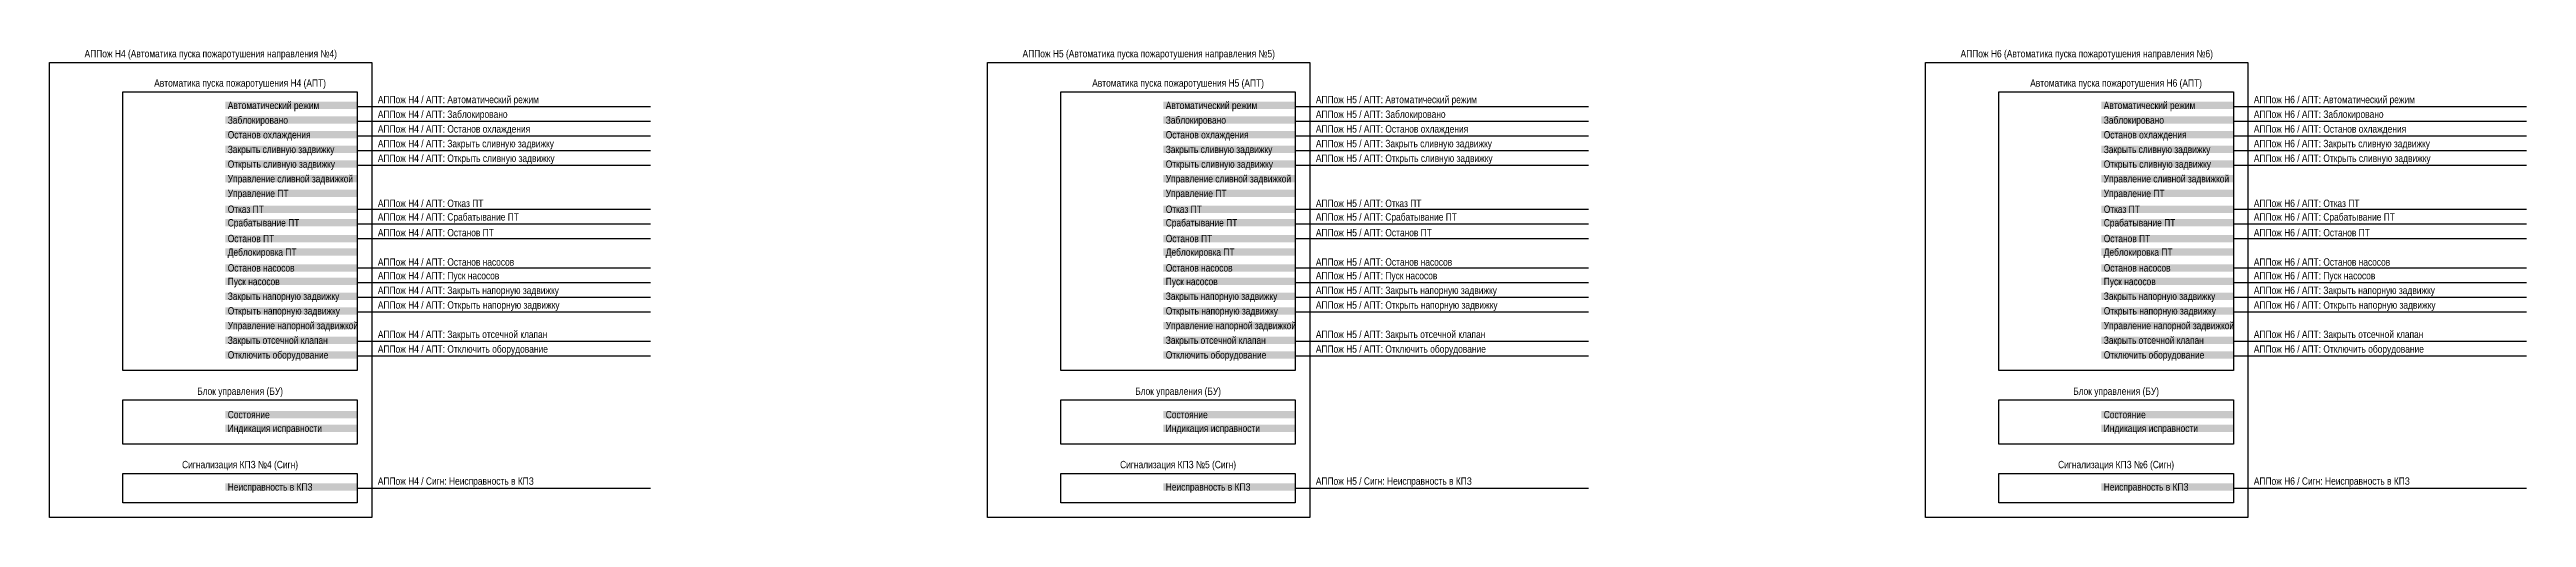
# Model space of a CAD drawing. Header units: millimetres. Extents: x -700 to 3725, y -920 to 4.
# Drawn here: x 960 to 1805, y -155 to 4 of the extents above; entities that cross this region are included whole.
import ezdxf

# ---------------------------------------------------------------- set-up
doc = ezdxf.new("R2010")
doc.units = ezdxf.units.MM
for name, color, linetype, lineweight in [('Линии связи', 75, 'Continuous', 30), ('Основная', 7, 'Continuous', 30), ('Сигналы внутр.', 13, 'Continuous', 30)]:
    doc.layers.add(name, color=color, linetype=linetype, lineweight=lineweight)
doc.styles.add('Narrow', font='ARIALN.TTF')

msp = doc.modelspace()

# ---------------------------------------------------------------- texts
at = {"layer": 'Основная', "char_height": 2.5, "attachment_point": 8, "style": 'Narrow'}
for s, insert, width in [('АППож Н4 (Автоматика пуска пожаротушения направления №4)', (1015, 1), 110), ('АППож Н5 (Автоматика пуска пожаротушения направления №5)', (1335, 1), 110), ('АППож Н6 (Автоматика пуска пожаротушения направления №6)', (1655, 1), 110), ('Автоматика пуска пожаротушения Н4 (АПТ)', (1025, -9), 80), ('Автоматика пуска пожаротушения Н5 (АПТ)', (1345, -9), 80), ('Автоматика пуска пожаротушения Н6 (АПТ)', (1665, -9), 80), ('Блок управления (БУ)', (1025, -114), 80), ('Блок управления (БУ)', (1345, -114), 80), ('Блок управления (БУ)', (1665, -114), 80), ('Сигнализация КПЗ №4 (Сигн)', (1025, -139), 80), ('Сигнализация КПЗ №5 (Сигн)', (1345, -139), 80), ('Сигнализация КПЗ №6 (Сигн)', (1665, -139), 80)]:
    msp.add_mtext(s, dxfattribs=dict(at, insert=insert, width=width))
at = {"layer": 'Основная', "char_height": 2.5, "width": 45, "attachment_point": 4, "style": 'Narrow', "bg_fill": 1, "box_fill_scale": 1, "bg_fill_color": 9}
for s, insert in [(' Автоматический режим', (1020, -15)), (' Автоматический режим', (1340, -15)), (' Автоматический режим', (1660, -15)), (' Заблокировано', (1020, -20)), (' Останов охлаждения', (1020, -25)), (' Заблокировано', (1340, -20)), (' Останов охлаждения', (1340, -25)), (' Заблокировано', (1660, -20)), (' Останов охлаждения', (1660, -25)), (' Закрыть сливную задвижку', (1020, -30)), (' Открыть сливную задвижку', (1020, -35)), (' Закрыть сливную задвижку', (1340, -30)), (' Открыть сливную задвижку', (1340, -35)), (' Закрыть сливную задвижку', (1660, -30)), (' Открыть сливную задвижку', (1660, -35)), (' Управление сливной задвижкой', (1020, -40)), (' Управление сливной задвижкой', (1340, -40)), (' Управление сливной задвижкой', (1660, -40)), (' Управление ПТ', (1020, -45)), (' Отказ ПТ', (1020, -50)), (' Управление ПТ', (1340, -45)), (' Отказ ПТ', (1340, -50)), (' Управление ПТ', (1660, -45)), (' Отказ ПТ', (1660, -50)), (' Срабатывание ПТ', (1020, -55)), (' Останов ПТ', (1020, -60)), (' Срабатывание ПТ', (1340, -55)), (' Останов ПТ', (1340, -60)), (' Срабатывание ПТ', (1660, -55)), (' Останов ПТ', (1660, -60)), (' Деблокировка ПТ', (1020, -65)), (' Деблокировка ПТ', (1340, -65)), (' Деблокировка ПТ', (1660, -65)), (' Останов насосов', (1020, -70)), (' Пуск насосов', (1020, -75)), (' Останов насосов', (1340, -70)), (' Пуск насосов', (1340, -75)), (' Останов насосов', (1660, -70)), (' Пуск насосов', (1660, -75)), (' Закрыть напорную задвижку', (1020, -80)), (' Открыть напорную задвижку', (1020, -85)), (' Закрыть напорную задвижку', (1340, -80)), (' Открыть напорную задвижку', (1340, -85)), (' Закрыть напорную задвижку', (1660, -80)), (' Открыть напорную задвижку', (1660, -85)), (' Управление напорной задвижкой', (1020, -90)), (' Управление напорной задвижкой', (1340, -90)), (' Управление напорной задвижкой', (1660, -90)), (' Закрыть отсечной клапан', (1020, -95)), (' Отключить оборудование', (1020, -100)), (' Закрыть отсечной клапан', (1340, -95)), (' Отключить оборудование', (1340, -100)), (' Закрыть отсечной клапан', (1660, -95)), (' Отключить оборудование', (1660, -100)), (' Состояние', (1020, -120)), (' Индикация исправности', (1020, -125)), (' Состояние', (1340, -120)), (' Индикация исправности', (1340, -125)), (' Состояние', (1660, -120)), (' Индикация исправности', (1660, -125)), (' Неисправность в КПЗ', (1020, -145)), (' Неисправность в КПЗ', (1340, -145)), (' Неисправность в КПЗ', (1660, -145))]:
    msp.add_mtext(s, dxfattribs=dict(at, insert=insert))
at = {"layer": 'Сигналы внутр.', "char_height": 2.5, "width": 100, "attachment_point": 4, "style": 'Narrow'}
for s, insert in [('АППож Н4 / АПТ: Автоматический режим', (1072, -13)), ('АППож Н4 / АПТ: Заблокировано', (1072, -18)), ('АППож Н5 / АПТ: Автоматический режим', (1392, -13)), ('АППож Н5 / АПТ: Заблокировано', (1392, -18)), ('АППож Н6 / АПТ: Автоматический режим', (1712, -13)), ('АППож Н6 / АПТ: Заблокировано', (1712, -18)), ('АППож Н4 / АПТ: Останов охлаждения', (1072, -23)), ('АППож Н5 / АПТ: Останов охлаждения', (1392, -23)), ('АППож Н6 / АПТ: Останов охлаждения', (1712, -23)), ('АППож Н4 / АПТ: Закрыть сливную задвижку', (1072, -28)), ('АППож Н4 / АПТ: Открыть сливную задвижку', (1072, -33)), ('АППож Н5 / АПТ: Закрыть сливную задвижку', (1392, -28)), ('АППож Н5 / АПТ: Открыть сливную задвижку', (1392, -33)), ('АППож Н6 / АПТ: Закрыть сливную задвижку', (1712, -28)), ('АППож Н6 / АПТ: Открыть сливную задвижку', (1712, -33)), ('АППож Н4 / АПТ: Отказ ПТ', (1072, -48)), ('АППож Н5 / АПТ: Отказ ПТ', (1392, -48)), ('АППож Н6 / АПТ: Отказ ПТ', (1712, -48)), ('АППож Н4 / АПТ: Срабатывание ПТ', (1072, -53)), ('АППож Н4 / АПТ: Останов ПТ', (1072, -58)), ('АППож Н5 / АПТ: Срабатывание ПТ', (1392, -53)), ('АППож Н5 / АПТ: Останов ПТ', (1392, -58)), ('АППож Н6 / АПТ: Срабатывание ПТ', (1712, -53)), ('АППож Н6 / АПТ: Останов ПТ', (1712, -58)), ('АППож Н4 / АПТ: Останов насосов', (1072, -68)), ('АППож Н5 / АПТ: Останов насосов', (1392, -68)), ('АППож Н6 / АПТ: Останов насосов', (1712, -68)), ('АППож Н4 / АПТ: Пуск насосов', (1072, -73)), ('АППож Н5 / АПТ: Пуск насосов', (1392, -73)), ('АППож Н6 / АПТ: Пуск насосов', (1712, -73)), ('АППож Н4 / АПТ: Закрыть напорную задвижку', (1072, -78)), ('АППож Н4 / АПТ: Открыть напорную задвижку', (1072, -83)), ('АППож Н5 / АПТ: Закрыть напорную задвижку', (1392, -78)), ('АППож Н5 / АПТ: Открыть напорную задвижку', (1392, -83)), ('АППож Н6 / АПТ: Закрыть напорную задвижку', (1712, -78)), ('АППож Н6 / АПТ: Открыть напорную задвижку', (1712, -83)), ('АППож Н4 / АПТ: Закрыть отсечной клапан', (1072, -93)), ('АППож Н5 / АПТ: Закрыть отсечной клапан', (1392, -93)), ('АППож Н6 / АПТ: Закрыть отсечной клапан', (1712, -93)), ('АППож Н4 / АПТ: Отключить оборудование', (1072, -98)), ('АППож Н5 / АПТ: Отключить оборудование', (1392, -98)), ('АППож Н6 / АПТ: Отключить оборудование', (1712, -98)), ('АППож Н4 / Сигн: Неисправность в КПЗ', (1072, -143)), ('АППож Н5 / Сигн: Неисправность в КПЗ', (1392, -143)), ('АППож Н6 / Сигн: Неисправность в КПЗ', (1712, -143))]:
    msp.add_mtext(s, dxfattribs=dict(at, insert=insert))

# ---------------------------------------------------------------- linework, layer by layer
at = {"layer": 'Линии связи'}
for p, q in [((1065, -15), (1165, -15)), ((1385, -15), (1485, -15)), ((1705, -15), (1805, -15)), ((1065, -20), (1165, -20)), ((1065, -25), (1165, -25)), ((1385, -20), (1485, -20)), ((1385, -25), (1485, -25)), ((1705, -20), (1805, -20)), ((1705, -25), (1805, -25)), ((1065, -30), (1165, -30)), ((1385, -30), (1485, -30)), ((1705, -30), (1805, -30)), ((1065, -35), (1165, -35)), ((1385, -35), (1485, -35)), ((1705, -35), (1805, -35)), ((1065, -50), (1165, -50)), ((1385, -50), (1485, -50)), ((1705, -50), (1805, -50)), ((1065, -55), (1165, -55)), ((1385, -55), (1485, -55)), ((1705, -55), (1805, -55)), ((1065, -60), (1165, -60)), ((1385, -60), (1485, -60)), ((1705, -60), (1805, -60)), ((1065, -70), (1165, -70)), ((1065, -75), (1165, -75)), ((1385, -70), (1485, -70)), ((1385, -75), (1485, -75)), ((1705, -70), (1805, -70)), ((1705, -75), (1805, -75)), ((1065, -80), (1165, -80)), ((1385, -80), (1485, -80)), ((1705, -80), (1805, -80)), ((1065, -85), (1165, -85)), ((1385, -85), (1485, -85)), ((1705, -85), (1805, -85)), ((1065, -95), (1165, -95)), ((1065, -100), (1165, -100)), ((1385, -95), (1485, -95)), ((1385, -100), (1485, -100)), ((1705, -95), (1805, -95)), ((1705, -100), (1805, -100)), ((1065, -145), (1165, -145)), ((1385, -145), (1485, -145)), ((1705, -145), (1805, -145))]:
    msp.add_line(p, q, dxfattribs=at)
at = {"layer": 'Основная'}
for points in [[(960, 0), (1070, 0), (1070, -155), (960, -155), (960, 0)], [(1280, 0), (1390, 0), (1390, -155), (1280, -155), (1280, 0)], [(1600, 0), (1710, 0), (1710, -155), (1600, -155), (1600, 0)], [(985, -10), (1065, -10), (1065, -105), (985, -105), (985, -10)], [(1305, -10), (1385, -10), (1385, -105), (1305, -105), (1305, -10)], [(1625, -10), (1705, -10), (1705, -105), (1625, -105), (1625, -10)], [(985, -115), (1065, -115), (1065, -130), (985, -130), (985, -115)], [(1305, -115), (1385, -115), (1385, -130), (1305, -130), (1305, -115)], [(1625, -115), (1705, -115), (1705, -130), (1625, -130), (1625, -115)], [(985, -140), (1065, -140), (1065, -150), (985, -150), (985, -140)], [(1305, -140), (1385, -140), (1385, -150), (1305, -150), (1305, -140)], [(1625, -140), (1705, -140), (1705, -150), (1625, -150), (1625, -140)]]:
    msp.add_lwpolyline(points, close=True, dxfattribs=at)

msp.set_redraw_order([(e.dxf.handle, doc.entitydb.next_handle()) for e in msp.query("TEXT MTEXT ATTDEF DIMENSION ARC_DIMENSION")])  # texts and dimensions are drawn at this point

doc.saveas('drawing.dxf')
